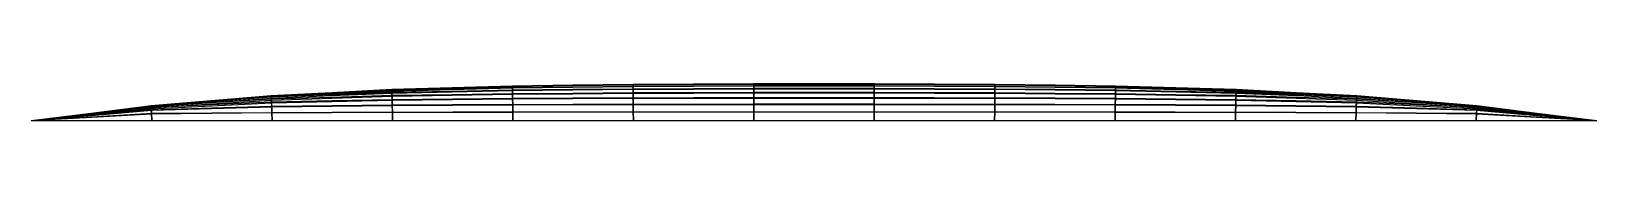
# Model space of a CAD drawing. Header units: metres. Extents: x 0 to 40, y 0 to 0.9.
import ezdxf

# ---------------------------------------------------------------- set-up
doc = ezdxf.new("R2010")
doc.units = ezdxf.units.M
doc.layers.add('Deflected structure', color=30, linetype='Continuous')
doc.layers.add('Original structure', color=3, linetype='Continuous')

msp = doc.modelspace()

# ---------------------------------------------------------------- linework, layer by layer
at = {"layer": 'Deflected structure'}
for p, q in [((7.671, 0.721, 12.494), (9.211, 0.801, 12.498)), ((9.211, 0.801, 12.498), (10.752, 0.844, 12.494)), ((9.211, 0.796, 14.065), (10.752, 0.838, 14.061)), ((9.211, 0.786, 10.931), (10.752, 0.829, 10.926)), ((9.211, 0.771, 15.632), (10.752, 0.808, 15.628)), ((9.211, 0.801, 12.498), (9.211, 0.786, 10.931)), ((9.211, 0.796, 14.065), (9.211, 0.801, 12.498)), ((10.752, 0.844, 12.494), (12.293, 0.888, 12.498)), ((10.752, 0.838, 14.061), (12.293, 0.879, 14.066)), ((10.752, 0.829, 10.926), (12.293, 0.872, 10.93)), ((10.752, 0.808, 15.628), (12.293, 0.845, 15.634)), ((10.753, 0.793, 9.359), (12.294, 0.832, 9.363)), ((12.293, 0.888, 12.498), (13.834, 0.91, 12.493)), ((12.293, 0.879, 14.066), (13.834, 0.9, 14.062)), ((12.293, 0.872, 10.93), (13.834, 0.894, 10.925)), ((12.293, 0.888, 12.498), (12.293, 0.872, 10.93)), ((12.293, 0.879, 14.066), (12.293, 0.888, 12.498)), ((12.293, 0.845, 15.634), (12.293, 0.879, 14.066)), ((12.293, 0.872, 10.93), (12.294, 0.832, 9.363)), ((12.293, 0.845, 15.634), (13.835, 0.863, 15.629)), ((12.295, 0.784, 17.201), (12.293, 0.845, 15.634)), ((12.294, 0.832, 9.363), (13.835, 0.852, 9.357)), ((12.294, 0.832, 9.363), (12.296, 0.767, 7.796)), ((13.834, 0.91, 12.493), (15.375, 0.932, 12.498)), ((13.834, 0.9, 14.062), (15.375, 0.921, 14.066)), ((13.834, 0.894, 10.925), (15.376, 0.915, 10.93)), ((13.835, 0.863, 15.629), (15.376, 0.882, 15.634)), ((13.835, 0.852, 9.357), (15.376, 0.871, 9.362)), ((13.836, 0.799, 17.196), (15.377, 0.813, 17.201)), ((15.375, 0.932, 12.498), (16.917, 0.941, 12.493)), ((15.375, 0.932, 12.498), (15.376, 0.915, 10.93)), ((15.375, 0.921, 14.066), (15.375, 0.932, 12.498)), ((15.375, 0.921, 14.066), (16.917, 0.929, 14.062)), ((15.376, 0.882, 15.634), (15.375, 0.921, 14.066)), ((15.376, 0.915, 10.93), (16.917, 0.924, 10.925)), ((15.376, 0.915, 10.93), (15.376, 0.871, 9.362)), ((15.376, 0.882, 15.634), (16.917, 0.889, 15.629)), ((15.377, 0.813, 17.201), (15.376, 0.882, 15.634)), ((15.376, 0.871, 9.362), (16.918, 0.879, 9.357)), ((15.376, 0.871, 9.362), (15.377, 0.799, 7.795)), ((15.377, 0.813, 17.201), (16.918, 0.819, 17.196)), ((15.378, 0.714, 18.767), (15.377, 0.813, 17.201)), ((15.377, 0.799, 7.795), (16.918, 0.806, 7.79)), ((16.917, 0.941, 12.493), (18.458, 0.95, 12.498)), ((16.917, 0.929, 14.062), (18.458, 0.938, 14.066)), ((16.917, 0.924, 10.925), (18.459, 0.933, 10.929)), ((16.917, 0.889, 15.629), (18.459, 0.896, 15.634)), ((16.918, 0.879, 9.357), (18.459, 0.887, 9.362)), ((16.918, 0.819, 17.196), (18.459, 0.825, 17.201)), ((16.918, 0.806, 7.79), (18.459, 0.812, 7.795)), ((18.458, 0.95, 12.498), (18.459, 0.933, 10.929)), ((18.458, 0.938, 14.066), (18.458, 0.95, 12.498)), ((18.458, 0.95, 12.498), (20, 0.95, 12.493)), ((18.459, 0.896, 15.634), (18.458, 0.938, 14.066)), ((18.458, 0.938, 14.066), (20, 0.938, 14.062)), ((18.459, 0.933, 10.929), (18.459, 0.887, 9.362)), ((18.459, 0.933, 10.929), (20, 0.933, 10.925)), ((18.459, 0.825, 17.201), (18.459, 0.896, 15.634)), ((18.459, 0.896, 15.634), (20, 0.896, 15.63)), ((18.459, 0.887, 9.362), (18.459, 0.812, 7.795)), ((18.459, 0.887, 9.362), (20, 0.887, 9.357)), ((18.459, 0.723, 18.767), (18.459, 0.825, 17.201)), ((18.459, 0.825, 17.201), (20, 0.825, 17.196)), ((18.459, 0.812, 7.795), (18.46, 0.709, 6.23)), ((18.459, 0.812, 7.795), (20, 0.812, 7.79)), ((20, 0.95, 12.493), (21.542, 0.95, 12.498)), ((20, 0.938, 14.062), (21.542, 0.938, 14.066)), ((20, 0.933, 10.925), (21.541, 0.933, 10.929)), ((20, 0.896, 15.63), (21.541, 0.896, 15.634)), ((20, 0.887, 9.357), (21.541, 0.887, 9.362)), ((20, 0.825, 17.196), (21.541, 0.825, 17.201)), ((20, 0.812, 7.79), (21.541, 0.812, 7.795)), ((21.541, 0.812, 7.795), (21.54, 0.709, 6.23)), ((21.542, 0.95, 12.498), (21.541, 0.933, 10.929)), ((21.541, 0.896, 15.634), (21.542, 0.938, 14.066)), ((21.541, 0.933, 10.929), (21.541, 0.887, 9.362)), ((21.541, 0.933, 10.929), (23.083, 0.924, 10.925)), ((21.541, 0.825, 17.201), (21.541, 0.896, 15.634)), ((21.541, 0.896, 15.634), (23.083, 0.889, 15.629)), ((21.541, 0.887, 9.362), (21.541, 0.812, 7.795)), ((21.541, 0.887, 9.362), (23.082, 0.879, 9.357)), ((21.541, 0.723, 18.767), (21.541, 0.825, 17.201)), ((21.541, 0.825, 17.201), (23.082, 0.819, 17.196)), ((21.541, 0.812, 7.795), (23.082, 0.806, 7.79)), ((21.542, 0.938, 14.066), (21.542, 0.95, 12.498)), ((21.542, 0.95, 12.498), (23.083, 0.941, 12.493)), ((21.542, 0.938, 14.066), (23.083, 0.929, 14.062)), ((23.082, 0.879, 9.357), (24.624, 0.871, 9.362)), ((23.082, 0.819, 17.196), (24.623, 0.813, 17.201)), ((23.082, 0.806, 7.79), (24.623, 0.799, 7.795)), ((23.083, 0.941, 12.493), (24.625, 0.932, 12.498)), ((23.083, 0.929, 14.062), (24.625, 0.921, 14.066)), ((23.083, 0.924, 10.925), (24.624, 0.915, 10.93)), ((23.083, 0.889, 15.629), (24.624, 0.882, 15.634)), ((24.622, 0.714, 18.767), (24.623, 0.813, 17.201)), ((24.623, 0.813, 17.201), (24.624, 0.882, 15.634)), ((24.624, 0.871, 9.362), (24.623, 0.799, 7.795)), ((24.623, 0.813, 17.201), (26.164, 0.799, 17.196)), ((24.625, 0.932, 12.498), (24.624, 0.915, 10.93)), ((24.624, 0.882, 15.634), (24.625, 0.921, 14.066)), ((24.624, 0.915, 10.93), (24.624, 0.871, 9.362)), ((24.624, 0.915, 10.93), (26.166, 0.894, 10.925)), ((24.624, 0.882, 15.634), (26.165, 0.863, 15.629)), ((24.624, 0.871, 9.362), (26.165, 0.852, 9.357)), ((24.625, 0.921, 14.066), (24.625, 0.932, 12.498)), ((24.625, 0.932, 12.498), (26.166, 0.91, 12.493)), ((24.625, 0.921, 14.066), (26.166, 0.9, 14.062)), ((26.165, 0.863, 15.629), (27.707, 0.845, 15.634)), ((26.165, 0.852, 9.357), (27.706, 0.832, 9.363)), ((26.166, 0.91, 12.493), (27.707, 0.888, 12.498)), ((26.166, 0.9, 14.062), (27.707, 0.879, 14.066)), ((26.166, 0.894, 10.925), (27.707, 0.872, 10.93)), ((27.706, 0.832, 9.363), (27.704, 0.767, 7.796)), ((27.705, 0.784, 17.201), (27.707, 0.845, 15.634)), ((27.707, 0.872, 10.93), (27.706, 0.832, 9.363)), ((27.706, 0.832, 9.363), (29.247, 0.793, 9.359)), ((27.707, 0.888, 12.498), (27.707, 0.872, 10.93)), ((27.707, 0.879, 14.066), (27.707, 0.888, 12.498)), ((27.707, 0.888, 12.498), (29.248, 0.844, 12.494)), ((27.707, 0.845, 15.634), (27.707, 0.879, 14.066)), ((27.707, 0.879, 14.066), (29.248, 0.838, 14.061)), ((27.707, 0.872, 10.93), (29.248, 0.829, 10.926)), ((27.707, 0.845, 15.634), (29.248, 0.808, 15.628)), ((29.248, 0.844, 12.494), (30.789, 0.801, 12.498)), ((29.248, 0.838, 14.061), (30.789, 0.796, 14.065)), ((29.248, 0.829, 10.926), (30.789, 0.786, 10.931)), ((29.248, 0.808, 15.628), (30.789, 0.771, 15.632)), ((30.789, 0.801, 12.498), (30.789, 0.786, 10.931)), ((30.789, 0.796, 14.065), (30.789, 0.801, 12.498)), ((30.789, 0.801, 12.498), (32.329, 0.721, 12.494)), ((3.059, 0.384, 14.062), (4.595, 0.513, 14.058)), ((3.059, 0.381, 12.497), (4.596, 0.511, 12.493)), ((3.059, 0.384, 15.626), (4.595, 0.507, 15.623)), ((3.059, 0.378, 17.191), (4.596, 0.49, 17.188)), ((3.06, 0.374, 10.933), (4.596, 0.502, 10.928)), ((3.06, 0.363, 18.755), (4.598, 0.459, 18.752)), ((3.061, 0.364, 9.369), (4.597, 0.486, 9.363)), ((3.062, 0.349, 7.805), (4.599, 0.461, 7.798)), ((3.062, 0.335, 20.32), (4.601, 0.407, 20.315)), ((3.063, 0.33, 6.241), (4.601, 0.427, 6.232)), ((4.595, 0.513, 14.058), (6.131, 0.642, 14.064)), ((4.595, 0.507, 15.623), (6.132, 0.63, 15.63)), ((4.596, 0.511, 12.493), (6.132, 0.642, 12.498)), ((4.596, 0.502, 10.928), (6.132, 0.63, 10.932)), ((4.596, 0.49, 17.188), (6.133, 0.603, 17.196)), ((4.597, 0.486, 9.363), (6.134, 0.608, 9.367)), ((4.598, 0.459, 18.752), (6.135, 0.555, 18.762)), ((4.599, 0.461, 7.798), (6.135, 0.574, 7.801)), ((4.601, 0.427, 6.232), (6.138, 0.524, 6.236)), ((4.601, 0.407, 20.315), (6.139, 0.479, 20.326)), ((4.603, 0.378, 4.666), (6.141, 0.453, 4.672)), ((6.131, 0.642, 14.064), (7.671, 0.719, 14.06)), ((6.131, 0.642, 14.064), (6.132, 0.642, 12.498)), ((6.132, 0.63, 15.63), (6.131, 0.642, 14.064)), ((6.132, 0.642, 12.498), (7.671, 0.721, 12.494)), ((6.132, 0.63, 10.932), (7.672, 0.708, 10.927)), ((6.132, 0.63, 15.63), (7.672, 0.7, 15.627)), ((6.132, 0.642, 12.498), (6.132, 0.63, 10.932)), ((6.132, 0.63, 10.932), (6.134, 0.608, 9.367)), ((6.133, 0.603, 17.196), (6.132, 0.63, 15.63)), ((6.133, 0.603, 17.196), (7.673, 0.663, 17.192)), ((6.135, 0.555, 18.762), (6.133, 0.603, 17.196)), ((6.134, 0.608, 9.367), (7.673, 0.681, 9.361)), ((6.134, 0.608, 9.367), (6.135, 0.574, 7.801)), ((6.135, 0.574, 7.801), (7.675, 0.637, 7.794)), ((6.135, 0.555, 18.762), (7.675, 0.601, 18.757)), ((6.135, 0.574, 7.801), (6.138, 0.524, 6.236)), ((6.139, 0.479, 20.326), (6.135, 0.555, 18.762)), ((6.138, 0.524, 6.236), (7.678, 0.574, 6.228)), ((6.138, 0.524, 6.236), (6.141, 0.453, 4.672)), ((6.139, 0.479, 20.326), (7.679, 0.51, 20.319)), ((6.144, 0.366, 21.889), (6.139, 0.479, 20.326)), ((6.141, 0.453, 4.672), (7.681, 0.487, 4.663)), ((6.141, 0.453, 4.672), (6.145, 0.353, 3.11)), ((7.671, 0.719, 14.06), (9.211, 0.796, 14.065)), ((7.672, 0.708, 10.927), (9.211, 0.786, 10.931)), ((7.672, 0.7, 15.627), (9.211, 0.771, 15.632)), ((7.673, 0.681, 9.361), (9.213, 0.754, 9.364)), ((7.673, 0.663, 17.192), (9.213, 0.723, 17.199)), ((7.675, 0.637, 7.794), (9.215, 0.7, 7.798)), ((7.675, 0.601, 18.757), (9.215, 0.648, 18.765)), ((7.678, 0.574, 6.228), (9.217, 0.624, 6.233)), ((7.679, 0.51, 20.319), (9.219, 0.541, 20.329)), ((7.681, 0.487, 4.663), (9.22, 0.521, 4.67)), ((9.211, 0.771, 15.632), (9.211, 0.796, 14.065)), ((9.211, 0.786, 10.931), (9.213, 0.754, 9.364)), ((9.213, 0.723, 17.199), (9.211, 0.771, 15.632)), ((9.213, 0.754, 9.364), (10.753, 0.793, 9.359)), ((9.213, 0.754, 9.364), (9.215, 0.7, 7.798)), ((9.213, 0.723, 17.199), (10.754, 0.753, 17.195)), ((9.215, 0.648, 18.765), (9.213, 0.723, 17.199)), ((9.215, 0.7, 7.798), (10.755, 0.734, 7.792)), ((9.215, 0.7, 7.798), (9.217, 0.624, 6.233)), ((9.215, 0.648, 18.765), (10.756, 0.67, 18.759)), ((9.219, 0.541, 20.329), (9.215, 0.648, 18.765)), ((9.217, 0.624, 6.233), (10.758, 0.649, 6.226)), ((9.217, 0.624, 6.233), (9.22, 0.521, 4.67)), ((9.219, 0.541, 20.329), (10.759, 0.556, 20.321)), ((9.223, 0.399, 21.89), (9.219, 0.541, 20.329)), ((9.22, 0.521, 4.67), (10.76, 0.538, 4.661)), ((9.22, 0.521, 4.67), (9.224, 0.387, 3.109)), ((9.223, 0.399, 21.89), (10.763, 0.407, 21.877)), ((10.754, 0.753, 17.195), (12.295, 0.784, 17.201)), ((10.755, 0.734, 7.792), (12.296, 0.767, 7.796)), ((10.756, 0.67, 18.759), (12.297, 0.693, 18.766)), ((10.758, 0.649, 6.226), (12.298, 0.675, 6.231)), ((10.759, 0.556, 20.321), (12.299, 0.57, 20.33)), ((10.76, 0.538, 4.661), (12.3, 0.554, 4.669)), ((10.763, 0.407, 21.877), (12.302, 0.414, 21.89)), ((10.763, 0.395, 3.097), (12.303, 0.404, 3.108)), ((12.295, 0.784, 17.201), (13.836, 0.799, 17.196)), ((12.297, 0.693, 18.766), (12.295, 0.784, 17.201)), ((12.296, 0.767, 7.796), (13.837, 0.783, 7.79)), ((12.296, 0.767, 7.796), (12.298, 0.675, 6.231)), ((12.297, 0.693, 18.766), (13.837, 0.704, 18.76)), ((12.299, 0.57, 20.33), (12.297, 0.693, 18.766)), ((12.298, 0.675, 6.231), (13.838, 0.687, 6.225)), ((12.298, 0.675, 6.231), (12.3, 0.554, 4.669)), ((12.299, 0.57, 20.33), (13.839, 0.577, 20.322)), ((12.302, 0.414, 21.89), (12.299, 0.57, 20.33)), ((12.3, 0.554, 4.669), (13.84, 0.562, 4.66)), ((12.3, 0.554, 4.669), (12.303, 0.404, 3.108)), ((12.302, 0.414, 21.89), (13.842, 0.418, 21.877)), ((12.306, 0.224, 23.447), (12.302, 0.414, 21.89)), ((12.303, 0.404, 3.108), (13.842, 0.408, 3.096)), ((12.303, 0.404, 3.108), (12.305, 0.22, 1.552)), ((13.837, 0.783, 7.79), (15.377, 0.799, 7.795)), ((13.837, 0.704, 18.76), (15.378, 0.714, 18.767)), ((13.838, 0.687, 6.225), (15.379, 0.699, 6.231)), ((13.839, 0.577, 20.322), (15.379, 0.584, 20.33)), ((13.84, 0.562, 4.66), (15.38, 0.57, 4.668)), ((13.842, 0.418, 21.877), (15.381, 0.421, 21.891)), ((13.842, 0.408, 3.096), (15.382, 0.412, 3.108)), ((15.377, 0.799, 7.795), (15.379, 0.699, 6.231)), ((15.378, 0.714, 18.767), (16.919, 0.718, 18.761)), ((15.379, 0.584, 20.33), (15.378, 0.714, 18.767)), ((15.379, 0.699, 6.231), (16.919, 0.704, 6.224)), ((15.379, 0.699, 6.231), (15.38, 0.57, 4.668)), ((15.379, 0.584, 20.33), (16.92, 0.586, 20.322)), ((15.381, 0.421, 21.891), (15.379, 0.584, 20.33)), ((15.38, 0.57, 4.668), (16.92, 0.573, 4.659)), ((15.38, 0.57, 4.668), (15.382, 0.412, 3.108)), ((15.381, 0.421, 21.891), (16.921, 0.423, 21.877)), ((15.383, 0.227, 23.447), (15.381, 0.421, 21.891)), ((15.382, 0.412, 3.108), (16.921, 0.414, 3.096)), ((15.382, 0.412, 3.108), (15.383, 0.223, 1.552)), ((16.919, 0.718, 18.761), (18.459, 0.723, 18.767)), ((16.919, 0.704, 6.224), (18.46, 0.709, 6.23)), ((16.92, 0.586, 20.322), (18.46, 0.589, 20.33)), ((16.92, 0.573, 4.659), (18.46, 0.576, 4.668)), ((16.921, 0.423, 21.877), (18.46, 0.424, 21.891)), ((16.921, 0.414, 3.096), (18.461, 0.415, 3.108)), ((18.46, 0.589, 20.33), (18.459, 0.723, 18.767)), ((18.459, 0.723, 18.767), (20, 0.723, 18.761)), ((18.46, 0.709, 6.23), (18.46, 0.576, 4.668)), ((18.46, 0.709, 6.23), (20, 0.709, 6.224)), ((18.46, 0.424, 21.891), (18.46, 0.589, 20.33)), ((18.46, 0.589, 20.33), (20, 0.589, 20.322)), ((18.46, 0.576, 4.668), (18.461, 0.415, 3.108)), ((18.46, 0.576, 4.668), (20, 0.576, 4.659)), ((18.461, 0.228, 23.447), (18.46, 0.424, 21.891)), ((18.46, 0.424, 21.891), (20, 0.424, 21.877)), ((18.461, 0.415, 3.108), (18.461, 0.224, 1.552)), ((18.461, 0.415, 3.108), (20, 0.415, 3.096)), ((20, 0.723, 18.761), (21.541, 0.723, 18.767)), ((20, 0.709, 6.224), (21.54, 0.709, 6.23)), ((20, 0.589, 20.322), (21.54, 0.589, 20.33)), ((20, 0.576, 4.659), (21.54, 0.576, 4.668)), ((20, 0.424, 21.877), (21.54, 0.424, 21.891)), ((20, 0.415, 3.096), (21.539, 0.415, 3.108)), ((21.54, 0.576, 4.668), (21.539, 0.415, 3.108)), ((21.539, 0.228, 23.447), (21.54, 0.424, 21.891)), ((21.539, 0.415, 3.108), (21.539, 0.224, 1.552)), ((21.539, 0.415, 3.108), (23.079, 0.414, 3.096)), ((21.54, 0.589, 20.33), (21.541, 0.723, 18.767)), ((21.54, 0.709, 6.23), (21.54, 0.576, 4.668)), ((21.54, 0.709, 6.23), (23.081, 0.704, 6.224)), ((21.54, 0.424, 21.891), (21.54, 0.589, 20.33)), ((21.54, 0.589, 20.33), (23.08, 0.586, 20.322)), ((21.54, 0.576, 4.668), (23.08, 0.573, 4.659)), ((21.54, 0.424, 21.891), (23.079, 0.423, 21.877)), ((21.541, 0.723, 18.767), (23.081, 0.718, 18.761)), ((23.079, 0.423, 21.877), (24.619, 0.421, 21.891)), ((23.079, 0.414, 3.096), (24.618, 0.412, 3.108)), ((23.08, 0.586, 20.322), (24.621, 0.584, 20.33)), ((23.08, 0.573, 4.659), (24.62, 0.57, 4.668)), ((23.081, 0.718, 18.761), (24.622, 0.714, 18.767)), ((23.081, 0.704, 6.224), (24.621, 0.699, 6.231)), ((24.617, 0.227, 23.447), (24.619, 0.421, 21.891)), ((24.618, 0.412, 3.108), (24.617, 0.223, 1.552)), ((24.62, 0.57, 4.668), (24.618, 0.412, 3.108)), ((24.618, 0.412, 3.108), (26.158, 0.408, 3.096)), ((24.619, 0.421, 21.891), (24.621, 0.584, 20.33)), ((24.619, 0.421, 21.891), (26.158, 0.418, 21.877)), ((24.621, 0.699, 6.231), (24.62, 0.57, 4.668)), ((24.62, 0.57, 4.668), (26.16, 0.562, 4.66)), ((24.623, 0.799, 7.795), (24.621, 0.699, 6.231)), ((24.621, 0.584, 20.33), (24.622, 0.714, 18.767)), ((24.621, 0.699, 6.231), (26.162, 0.687, 6.225)), ((24.621, 0.584, 20.33), (26.161, 0.577, 20.322)), ((24.622, 0.714, 18.767), (26.163, 0.704, 18.76)), ((24.623, 0.799, 7.795), (26.163, 0.783, 7.79)), ((26.158, 0.418, 21.877), (27.698, 0.414, 21.89)), ((26.158, 0.408, 3.096), (27.697, 0.404, 3.108)), ((26.16, 0.562, 4.66), (27.7, 0.554, 4.669)), ((26.161, 0.577, 20.322), (27.701, 0.57, 20.33)), ((26.162, 0.687, 6.225), (27.702, 0.675, 6.231)), ((26.163, 0.783, 7.79), (27.704, 0.767, 7.796)), ((26.163, 0.704, 18.76), (27.703, 0.693, 18.766)), ((26.164, 0.799, 17.196), (27.705, 0.784, 17.201)), ((27.694, 0.224, 23.447), (27.698, 0.414, 21.89)), ((27.697, 0.404, 3.108), (27.695, 0.22, 1.552)), ((27.7, 0.554, 4.669), (27.697, 0.404, 3.108)), ((27.697, 0.404, 3.108), (29.237, 0.395, 3.097)), ((27.698, 0.414, 21.89), (27.701, 0.57, 20.33)), ((27.698, 0.414, 21.89), (29.237, 0.407, 21.877)), ((27.702, 0.675, 6.231), (27.7, 0.554, 4.669)), ((27.7, 0.554, 4.669), (29.24, 0.538, 4.661)), ((27.701, 0.57, 20.33), (27.703, 0.693, 18.766)), ((27.701, 0.57, 20.33), (29.241, 0.556, 20.321)), ((27.704, 0.767, 7.796), (27.702, 0.675, 6.231)), ((27.702, 0.675, 6.231), (29.242, 0.649, 6.226)), ((27.703, 0.693, 18.766), (27.705, 0.784, 17.201)), ((27.703, 0.693, 18.766), (29.244, 0.67, 18.759)), ((27.704, 0.767, 7.796), (29.245, 0.734, 7.792)), ((27.705, 0.784, 17.201), (29.246, 0.753, 17.195)), ((29.237, 0.407, 21.877), (30.777, 0.399, 21.89)), ((29.24, 0.538, 4.661), (30.78, 0.521, 4.67)), ((29.241, 0.556, 20.321), (30.781, 0.541, 20.329)), ((29.242, 0.649, 6.226), (30.783, 0.624, 6.233)), ((29.244, 0.67, 18.759), (30.785, 0.648, 18.765)), ((29.245, 0.734, 7.792), (30.785, 0.7, 7.798)), ((29.246, 0.753, 17.195), (30.787, 0.723, 17.199)), ((29.247, 0.793, 9.359), (30.787, 0.754, 9.364)), ((30.78, 0.521, 4.67), (30.776, 0.387, 3.109)), ((30.777, 0.399, 21.89), (30.781, 0.541, 20.329)), ((30.783, 0.624, 6.233), (30.78, 0.521, 4.67)), ((30.78, 0.521, 4.67), (32.319, 0.487, 4.663)), ((30.781, 0.541, 20.329), (30.785, 0.648, 18.765)), ((30.781, 0.541, 20.329), (32.321, 0.51, 20.319)), ((30.785, 0.7, 7.798), (30.783, 0.624, 6.233)), ((30.783, 0.624, 6.233), (32.322, 0.574, 6.228)), ((30.787, 0.754, 9.364), (30.785, 0.7, 7.798)), ((30.785, 0.648, 18.765), (30.787, 0.723, 17.199)), ((30.785, 0.7, 7.798), (32.325, 0.637, 7.794)), ((30.785, 0.648, 18.765), (32.325, 0.601, 18.757)), ((30.789, 0.786, 10.931), (30.787, 0.754, 9.364)), ((30.787, 0.723, 17.199), (30.789, 0.771, 15.632)), ((30.787, 0.754, 9.364), (32.327, 0.681, 9.361)), ((30.787, 0.723, 17.199), (32.327, 0.663, 17.192)), ((30.789, 0.771, 15.632), (30.789, 0.796, 14.065)), ((30.789, 0.796, 14.065), (32.329, 0.719, 14.06)), ((30.789, 0.786, 10.931), (32.328, 0.708, 10.927)), ((30.789, 0.771, 15.632), (32.328, 0.7, 15.627)), ((32.319, 0.487, 4.663), (33.859, 0.453, 4.672)), ((32.321, 0.51, 20.319), (33.861, 0.479, 20.326)), ((32.322, 0.574, 6.228), (33.862, 0.524, 6.236)), ((32.325, 0.637, 7.794), (33.865, 0.574, 7.801)), ((32.325, 0.601, 18.757), (33.865, 0.555, 18.762)), ((32.327, 0.681, 9.361), (33.866, 0.608, 9.367)), ((32.327, 0.663, 17.192), (33.867, 0.603, 17.196)), ((32.328, 0.708, 10.927), (33.868, 0.63, 10.932)), ((32.328, 0.7, 15.627), (33.868, 0.63, 15.63)), ((32.329, 0.721, 12.494), (33.868, 0.642, 12.498)), ((32.329, 0.719, 14.06), (33.869, 0.642, 14.064)), ((33.859, 0.453, 4.672), (33.855, 0.353, 3.11)), ((33.856, 0.366, 21.889), (33.861, 0.479, 20.326)), ((33.862, 0.524, 6.236), (33.859, 0.453, 4.672)), ((33.859, 0.453, 4.672), (35.397, 0.378, 4.666)), ((33.861, 0.479, 20.326), (33.865, 0.555, 18.762)), ((33.861, 0.479, 20.326), (35.399, 0.407, 20.315)), ((33.865, 0.574, 7.801), (33.862, 0.524, 6.236)), ((33.862, 0.524, 6.236), (35.399, 0.427, 6.232)), ((33.866, 0.608, 9.367), (33.865, 0.574, 7.801)), ((33.865, 0.555, 18.762), (33.867, 0.603, 17.196)), ((33.865, 0.574, 7.801), (35.401, 0.461, 7.798)), ((33.865, 0.555, 18.762), (35.402, 0.459, 18.752)), ((33.868, 0.63, 10.932), (33.866, 0.608, 9.367)), ((33.866, 0.608, 9.367), (35.403, 0.486, 9.363)), ((33.867, 0.603, 17.196), (33.868, 0.63, 15.63)), ((33.867, 0.603, 17.196), (35.404, 0.49, 17.188)), ((33.868, 0.642, 12.498), (33.868, 0.63, 10.932)), ((33.869, 0.642, 14.064), (33.868, 0.642, 12.498)), ((33.868, 0.63, 15.63), (33.869, 0.642, 14.064)), ((33.868, 0.642, 12.498), (35.404, 0.511, 12.493)), ((33.868, 0.63, 10.932), (35.404, 0.502, 10.928)), ((33.868, 0.63, 15.63), (35.405, 0.507, 15.623)), ((33.869, 0.642, 14.064), (35.405, 0.513, 14.058)), ((35.399, 0.427, 6.232), (36.937, 0.33, 6.241)), ((35.399, 0.407, 20.315), (36.938, 0.335, 20.32)), ((35.401, 0.461, 7.798), (36.938, 0.349, 7.805)), ((35.402, 0.459, 18.752), (36.94, 0.363, 18.755)), ((35.403, 0.486, 9.363), (36.939, 0.364, 9.369)), ((35.404, 0.511, 12.493), (36.941, 0.381, 12.497)), ((35.404, 0.502, 10.928), (36.94, 0.374, 10.933)), ((35.404, 0.49, 17.188), (36.941, 0.378, 17.191)), ((35.405, 0.513, 14.058), (36.941, 0.384, 14.062)), ((35.405, 0.507, 15.623), (36.941, 0.384, 15.626)), ((0, 0, 14.062), (1.53, 0.192, 14.058)), ((0, 0, 15.625), (1.529, 0.192, 15.621)), ((0, 0, 12.5), (1.53, 0.191, 12.494)), ((0, 0, 17.188), (1.53, 0.189, 17.184)), ((0, 0, 10.938), (1.53, 0.187, 10.931)), ((0, 0, 9.375), (1.53, 0.182, 9.367)), ((0, 0, 18.75), (1.53, 0.182, 18.746)), ((0, 0, 7.812), (1.531, 0.175, 7.803)), ((0, 0, 20.312), (1.531, 0.167, 20.308)), ((0, 0, 6.25), (1.532, 0.165, 6.239)), ((0, 0, 4.688), (1.532, 0.152, 4.674)), ((0, 0, 21.875), (1.533, 0.139, 21.866)), ((0, 0, 3.125), (1.534, 0.133, 3.108)), ((0, 0, 1.562), (1.536, 0.094, 1.536)), ((0, 0, 23.438), (1.536, 0.087, 23.416)), ((1.529, 0.192, 15.621), (3.059, 0.384, 15.626)), ((1.53, 0.192, 14.058), (3.059, 0.384, 14.062)), ((1.53, 0.191, 12.494), (3.059, 0.381, 12.497)), ((1.53, 0.189, 17.184), (3.059, 0.378, 17.191)), ((1.53, 0.187, 10.931), (3.06, 0.374, 10.933)), ((1.53, 0.182, 9.367), (3.061, 0.364, 9.369)), ((1.53, 0.182, 18.746), (3.06, 0.363, 18.755)), ((1.531, 0.175, 7.803), (3.062, 0.349, 7.805)), ((1.531, 0.167, 20.308), (3.062, 0.335, 20.32)), ((1.532, 0.165, 6.239), (3.063, 0.33, 6.241)), ((1.532, 0.152, 4.674), (3.065, 0.303, 4.677)), ((1.533, 0.139, 21.866), (3.066, 0.278, 21.883)), ((1.534, 0.133, 3.108), (3.067, 0.265, 3.114)), ((1.536, 0.094, 1.536), (3.072, 0.188, 1.552)), ((1.536, 0.087, 23.416), (3.073, 0.173, 23.445)), ((3.059, 0.384, 14.062), (3.059, 0.381, 12.497)), ((3.059, 0.384, 15.626), (3.059, 0.384, 14.062)), ((3.059, 0.378, 17.191), (3.059, 0.384, 15.626)), ((3.059, 0.381, 12.497), (3.06, 0.374, 10.933)), ((3.06, 0.363, 18.755), (3.059, 0.378, 17.191)), ((3.06, 0.374, 10.933), (3.061, 0.364, 9.369)), ((3.062, 0.335, 20.32), (3.06, 0.363, 18.755)), ((3.061, 0.364, 9.369), (3.062, 0.349, 7.805)), ((3.062, 0.349, 7.805), (3.063, 0.33, 6.241)), ((3.066, 0.278, 21.883), (3.062, 0.335, 20.32)), ((3.063, 0.33, 6.241), (3.065, 0.303, 4.677)), ((3.065, 0.303, 4.677), (4.603, 0.378, 4.666)), ((3.065, 0.303, 4.677), (3.067, 0.265, 3.114)), ((3.066, 0.278, 21.883), (4.605, 0.322, 21.873)), ((3.073, 0.173, 23.445), (3.066, 0.278, 21.883)), ((3.067, 0.265, 3.114), (4.606, 0.309, 3.1)), ((3.067, 0.265, 3.114), (3.072, 0.188, 1.552)), ((3.072, 0.188, 1.552), (4.611, 0.198, 1.531)), ((3.072, 0.188, 1.552), (3.077, 0)), ((3.073, 0.173, 23.445), (4.612, 0.19, 23.421)), ((3.077, 0, 25), (3.073, 0.173, 23.445)), ((4.605, 0.322, 21.873), (6.144, 0.366, 21.889)), ((4.606, 0.309, 3.1), (6.145, 0.353, 3.11)), ((4.611, 0.198, 1.531), (6.15, 0.208, 1.551)), ((4.612, 0.19, 23.421), (6.15, 0.207, 23.447)), ((6.144, 0.366, 21.889), (7.684, 0.382, 21.876)), ((6.15, 0.207, 23.447), (6.144, 0.366, 21.889)), ((6.145, 0.353, 3.11), (7.684, 0.37, 3.097)), ((6.145, 0.353, 3.11), (6.15, 0.208, 1.551)), ((6.15, 0.207, 23.447), (7.689, 0.213, 23.422)), ((6.15, 0.208, 1.551), (7.689, 0.211, 1.53)), ((6.15, 0.208, 1.551), (6.154, 0)), ((6.154, 0, 25), (6.15, 0.207, 23.447)), ((7.684, 0.382, 21.876), (9.223, 0.399, 21.89)), ((7.684, 0.37, 3.097), (9.224, 0.387, 3.109)), ((7.689, 0.213, 23.422), (9.228, 0.219, 23.447)), ((7.689, 0.211, 1.53), (9.228, 0.215, 1.552)), ((9.228, 0.219, 23.447), (9.223, 0.399, 21.89)), ((9.224, 0.387, 3.109), (10.763, 0.395, 3.097)), ((9.224, 0.387, 3.109), (9.228, 0.215, 1.552)), ((9.228, 0.219, 23.447), (10.767, 0.221, 23.423)), ((9.231, 0, 25), (9.228, 0.219, 23.447)), ((9.228, 0.215, 1.552), (10.767, 0.217, 1.531)), ((9.228, 0.215, 1.552), (9.231, 0)), ((10.767, 0.221, 23.423), (12.306, 0.224, 23.447)), ((10.767, 0.217, 1.531), (12.305, 0.22, 1.552)), ((12.305, 0.22, 1.552), (13.844, 0.221, 1.531)), ((12.305, 0.22, 1.552), (12.308, 0)), ((12.306, 0.224, 23.447), (13.845, 0.225, 23.423)), ((12.308, 0, 25), (12.306, 0.224, 23.447)), ((13.844, 0.221, 1.531), (15.383, 0.223, 1.552)), ((13.845, 0.225, 23.423), (15.383, 0.227, 23.447)), ((15.385, 0, 25), (15.383, 0.227, 23.447)), ((15.383, 0.227, 23.447), (16.922, 0.227, 23.423)), ((15.383, 0.223, 1.552), (15.385, 0)), ((15.383, 0.223, 1.552), (16.922, 0.223, 1.531)), ((16.922, 0.227, 23.423), (18.461, 0.228, 23.447)), ((16.922, 0.223, 1.531), (18.461, 0.224, 1.552)), ((18.462, 0, 25), (18.461, 0.228, 23.447)), ((18.461, 0.228, 23.447), (20, 0.228, 23.423)), ((18.461, 0.224, 1.552), (18.462, 0)), ((18.461, 0.224, 1.552), (20, 0.224, 1.531)), ((20, 0.228, 23.423), (21.539, 0.228, 23.447)), ((20, 0.224, 1.531), (21.539, 0.224, 1.552)), ((21.538, 0, 25), (21.539, 0.228, 23.447)), ((21.539, 0.224, 1.552), (21.538, 0)), ((21.539, 0.228, 23.447), (23.078, 0.227, 23.423)), ((21.539, 0.224, 1.552), (23.078, 0.223, 1.531)), ((23.078, 0.227, 23.423), (24.617, 0.227, 23.447)), ((23.078, 0.223, 1.531), (24.617, 0.223, 1.552)), ((24.615, 0, 25), (24.617, 0.227, 23.447)), ((24.617, 0.223, 1.552), (24.615, 0)), ((24.617, 0.227, 23.447), (26.155, 0.225, 23.423)), ((24.617, 0.223, 1.552), (26.156, 0.221, 1.531)), ((26.155, 0.225, 23.423), (27.694, 0.224, 23.447)), ((26.156, 0.221, 1.531), (27.695, 0.22, 1.552)), ((27.692, 0, 25), (27.694, 0.224, 23.447)), ((27.695, 0.22, 1.552), (27.692, 0)), ((27.694, 0.224, 23.447), (29.233, 0.221, 23.423)), ((27.695, 0.22, 1.552), (29.233, 0.217, 1.531)), ((29.233, 0.221, 23.423), (30.772, 0.219, 23.447)), ((29.233, 0.217, 1.531), (30.772, 0.215, 1.552)), ((29.237, 0.395, 3.097), (30.776, 0.387, 3.109)), ((30.769, 0, 25), (30.772, 0.219, 23.447)), ((30.772, 0.215, 1.552), (30.769, 0)), ((30.772, 0.219, 23.447), (30.777, 0.399, 21.89)), ((30.776, 0.387, 3.109), (30.772, 0.215, 1.552)), ((30.772, 0.219, 23.447), (32.311, 0.213, 23.422)), ((30.772, 0.215, 1.552), (32.311, 0.211, 1.53)), ((30.776, 0.387, 3.109), (32.316, 0.37, 3.097)), ((30.777, 0.399, 21.89), (32.316, 0.382, 21.876)), ((32.311, 0.213, 23.422), (33.85, 0.207, 23.447)), ((32.311, 0.211, 1.53), (33.85, 0.208, 1.551)), ((32.316, 0.382, 21.876), (33.856, 0.366, 21.889)), ((32.316, 0.37, 3.097), (33.855, 0.353, 3.11)), ((33.85, 0.208, 1.551), (33.846, 0)), ((33.846, 0, 25), (33.85, 0.207, 23.447)), ((33.85, 0.207, 23.447), (33.856, 0.366, 21.889)), ((33.855, 0.353, 3.11), (33.85, 0.208, 1.551)), ((33.85, 0.208, 1.551), (35.389, 0.198, 1.531)), ((33.85, 0.207, 23.447), (35.388, 0.19, 23.421)), ((33.855, 0.353, 3.11), (35.394, 0.309, 3.1)), ((33.856, 0.366, 21.889), (35.395, 0.322, 21.873)), ((35.388, 0.19, 23.421), (36.927, 0.173, 23.445)), ((35.389, 0.198, 1.531), (36.928, 0.188, 1.552)), ((35.394, 0.309, 3.1), (36.933, 0.265, 3.114)), ((35.395, 0.322, 21.873), (36.934, 0.278, 21.883)), ((35.397, 0.378, 4.666), (36.935, 0.303, 4.677)), ((36.928, 0.188, 1.552), (36.923, 0)), ((36.923, 0, 25), (36.927, 0.173, 23.445)), ((36.927, 0.173, 23.445), (36.934, 0.278, 21.883)), ((36.927, 0.173, 23.445), (38.464, 0.087, 23.416)), ((36.933, 0.265, 3.114), (36.928, 0.188, 1.552)), ((36.928, 0.188, 1.552), (38.464, 0.094, 1.536)), ((36.935, 0.303, 4.677), (36.933, 0.265, 3.114)), ((36.933, 0.265, 3.114), (38.466, 0.133, 3.108)), ((36.934, 0.278, 21.883), (36.938, 0.335, 20.32)), ((36.934, 0.278, 21.883), (38.467, 0.139, 21.866)), ((36.937, 0.33, 6.241), (36.935, 0.303, 4.677)), ((36.935, 0.303, 4.677), (38.468, 0.152, 4.674)), ((36.938, 0.349, 7.805), (36.937, 0.33, 6.241)), ((36.937, 0.33, 6.241), (38.468, 0.165, 6.239)), ((36.939, 0.364, 9.369), (36.938, 0.349, 7.805)), ((36.938, 0.335, 20.32), (36.94, 0.363, 18.755)), ((36.938, 0.349, 7.805), (38.469, 0.175, 7.803)), ((36.938, 0.335, 20.32), (38.469, 0.167, 20.308)), ((36.94, 0.374, 10.933), (36.939, 0.364, 9.369)), ((36.939, 0.364, 9.369), (38.47, 0.182, 9.367)), ((36.941, 0.381, 12.497), (36.94, 0.374, 10.933)), ((36.94, 0.363, 18.755), (36.941, 0.378, 17.191)), ((36.94, 0.374, 10.933), (38.47, 0.187, 10.931)), ((36.94, 0.363, 18.755), (38.47, 0.182, 18.746)), ((36.941, 0.384, 14.062), (36.941, 0.381, 12.497)), ((36.941, 0.384, 15.626), (36.941, 0.384, 14.062)), ((36.941, 0.378, 17.191), (36.941, 0.384, 15.626)), ((36.941, 0.384, 14.062), (38.47, 0.192, 14.058)), ((36.941, 0.384, 15.626), (38.471, 0.192, 15.621)), ((36.941, 0.381, 12.497), (38.47, 0.191, 12.494)), ((36.941, 0.378, 17.191), (38.47, 0.189, 17.184)), ((38.464, 0.094, 1.536), (40, 0, 1.562)), ((38.464, 0.087, 23.416), (40, 0, 23.438)), ((38.466, 0.133, 3.108), (40, 0, 3.125)), ((38.467, 0.139, 21.866), (40, 0, 21.875)), ((38.468, 0.165, 6.239), (40, 0, 6.25)), ((38.468, 0.152, 4.674), (40, 0, 4.688)), ((38.469, 0.175, 7.803), (40, 0, 7.812)), ((38.469, 0.167, 20.308), (40, 0, 20.312)), ((38.47, 0.192, 14.058), (40, 0, 14.062)), ((38.47, 0.191, 12.494), (40, 0, 12.5)), ((38.47, 0.189, 17.184), (40, 0, 17.188)), ((38.47, 0.187, 10.931), (40, 0, 10.938)), ((38.47, 0.182, 9.367), (40, 0, 9.375)), ((38.47, 0.182, 18.746), (40, 0, 18.75)), ((38.471, 0.192, 15.621), (40, 0, 15.625))]:
    msp.add_line(p, q, dxfattribs=at)
at = {"layer": 'Original structure'}
for p, q in [((0, 0, 1.562), (1.538, 0, 1.562)), ((0, 0, 3.125), (1.538, 0, 3.125)), ((0, 0, 4.688), (1.538, 0, 4.688)), ((0, 0, 6.25), (1.538, 0, 6.25)), ((0, 0, 7.812), (1.538, 0, 7.812)), ((0, 0, 9.375), (1.538, 0, 9.375)), ((0, 0, 10.938), (1.538, 0, 10.938)), ((0, 0, 12.5), (1.538, 0, 12.5)), ((0, 0, 14.062), (1.538, 0, 14.062)), ((0, 0, 15.625), (1.538, 0, 15.625)), ((0, 0, 17.188), (1.538, 0, 17.188)), ((0, 0, 18.75), (1.538, 0, 18.75)), ((0, 0, 20.312), (1.538, 0, 20.312)), ((0, 0, 21.875), (1.538, 0, 21.875)), ((0, 0, 23.438), (1.538, 0, 23.438)), ((1.538, 0, 1.562), (3.077, 0, 1.562)), ((1.538, 0, 3.125), (3.077, 0, 3.125)), ((1.538, 0, 4.688), (3.077, 0, 4.688)), ((1.538, 0, 6.25), (3.077, 0, 6.25)), ((1.538, 0, 7.812), (3.077, 0, 7.812)), ((1.538, 0, 9.375), (3.077, 0, 9.375)), ((1.538, 0, 10.938), (3.077, 0, 10.938)), ((1.538, 0, 12.5), (3.077, 0, 12.5)), ((1.538, 0, 14.062), (3.077, 0, 14.062)), ((1.538, 0, 15.625), (3.077, 0, 15.625)), ((1.538, 0, 17.188), (3.077, 0, 17.188)), ((1.538, 0, 18.75), (3.077, 0, 18.75)), ((1.538, 0, 20.312), (3.077, 0, 20.312)), ((1.538, 0, 21.875), (3.077, 0, 21.875)), ((1.538, 0, 23.438), (3.077, 0, 23.438)), ((3.077, 0, 1.562), (3.077, 0)), ((3.077, 0, 3.125), (3.077, 0, 1.562)), ((3.077, 0, 4.688), (3.077, 0, 3.125)), ((3.077, 0, 6.25), (3.077, 0, 4.688)), ((3.077, 0, 7.812), (3.077, 0, 6.25)), ((3.077, 0, 9.375), (3.077, 0, 7.812)), ((3.077, 0, 10.938), (3.077, 0, 9.375)), ((3.077, 0, 12.5), (3.077, 0, 10.938)), ((3.077, 0, 14.062), (3.077, 0, 12.5)), ((3.077, 0, 15.625), (3.077, 0, 14.062)), ((3.077, 0, 17.188), (3.077, 0, 15.625)), ((3.077, 0, 18.75), (3.077, 0, 17.188)), ((3.077, 0, 20.312), (3.077, 0, 18.75)), ((3.077, 0, 21.875), (3.077, 0, 20.312)), ((3.077, 0, 23.438), (3.077, 0, 21.875)), ((3.077, 0, 25), (3.077, 0, 23.438)), ((3.077, 0, 1.562), (4.615, 0, 1.562)), ((3.077, 0, 3.125), (4.615, 0, 3.125)), ((3.077, 0, 4.688), (4.615, 0, 4.688)), ((3.077, 0, 6.25), (4.615, 0, 6.25)), ((3.077, 0, 7.812), (4.615, 0, 7.812)), ((3.077, 0, 9.375), (4.615, 0, 9.375)), ((3.077, 0, 10.938), (4.615, 0, 10.938)), ((3.077, 0, 12.5), (4.615, 0, 12.5)), ((3.077, 0, 14.062), (4.615, 0, 14.062)), ((3.077, 0, 15.625), (4.615, 0, 15.625)), ((3.077, 0, 17.188), (4.615, 0, 17.188)), ((3.077, 0, 18.75), (4.615, 0, 18.75)), ((3.077, 0, 20.312), (4.615, 0, 20.312)), ((3.077, 0, 21.875), (4.615, 0, 21.875)), ((3.077, 0, 23.438), (4.615, 0, 23.438)), ((4.615, 0, 1.562), (6.154, 0, 1.562)), ((4.615, 0, 3.125), (6.154, 0, 3.125)), ((4.615, 0, 4.688), (6.154, 0, 4.688)), ((4.615, 0, 6.25), (6.154, 0, 6.25)), ((4.615, 0, 7.812), (6.154, 0, 7.812)), ((4.615, 0, 9.375), (6.154, 0, 9.375)), ((4.615, 0, 10.938), (6.154, 0, 10.938)), ((4.615, 0, 12.5), (6.154, 0, 12.5)), ((4.615, 0, 14.062), (6.154, 0, 14.062)), ((4.615, 0, 15.625), (6.154, 0, 15.625)), ((4.615, 0, 17.188), (6.154, 0, 17.188)), ((4.615, 0, 18.75), (6.154, 0, 18.75)), ((4.615, 0, 20.312), (6.154, 0, 20.312)), ((4.615, 0, 21.875), (6.154, 0, 21.875)), ((4.615, 0, 23.438), (6.154, 0, 23.438)), ((6.154, 0, 1.562), (6.154, 0)), ((6.154, 0, 3.125), (6.154, 0, 1.562)), ((6.154, 0, 4.688), (6.154, 0, 3.125)), ((6.154, 0, 6.25), (6.154, 0, 4.688)), ((6.154, 0, 7.812), (6.154, 0, 6.25)), ((6.154, 0, 9.375), (6.154, 0, 7.812)), ((6.154, 0, 10.938), (6.154, 0, 9.375)), ((6.154, 0, 12.5), (6.154, 0, 10.938)), ((6.154, 0, 14.062), (6.154, 0, 12.5)), ((6.154, 0, 15.625), (6.154, 0, 14.062)), ((6.154, 0, 17.188), (6.154, 0, 15.625)), ((6.154, 0, 18.75), (6.154, 0, 17.188)), ((6.154, 0, 20.312), (6.154, 0, 18.75)), ((6.154, 0, 21.875), (6.154, 0, 20.312)), ((6.154, 0, 23.438), (6.154, 0, 21.875)), ((6.154, 0, 25), (6.154, 0, 23.438)), ((6.154, 0, 1.562), (7.692, 0, 1.562)), ((6.154, 0, 3.125), (7.692, 0, 3.125)), ((6.154, 0, 4.688), (7.692, 0, 4.688)), ((6.154, 0, 6.25), (7.692, 0, 6.25)), ((6.154, 0, 7.812), (7.692, 0, 7.812)), ((6.154, 0, 9.375), (7.692, 0, 9.375)), ((6.154, 0, 10.938), (7.692, 0, 10.938)), ((6.154, 0, 12.5), (7.692, 0, 12.5)), ((6.154, 0, 14.062), (7.692, 0, 14.062)), ((6.154, 0, 15.625), (7.692, 0, 15.625)), ((6.154, 0, 17.188), (7.692, 0, 17.188)), ((6.154, 0, 18.75), (7.692, 0, 18.75)), ((6.154, 0, 20.312), (7.692, 0, 20.312)), ((6.154, 0, 21.875), (7.692, 0, 21.875)), ((6.154, 0, 23.438), (7.692, 0, 23.438)), ((7.692, 0, 1.562), (9.231, 0, 1.562)), ((7.692, 0, 3.125), (9.231, 0, 3.125)), ((7.692, 0, 4.688), (9.231, 0, 4.688)), ((7.692, 0, 6.25), (9.231, 0, 6.25)), ((7.692, 0, 7.812), (9.231, 0, 7.812)), ((7.692, 0, 9.375), (9.231, 0, 9.375)), ((7.692, 0, 10.938), (9.231, 0, 10.938)), ((7.692, 0, 12.5), (9.231, 0, 12.5)), ((7.692, 0, 14.062), (9.231, 0, 14.062)), ((7.692, 0, 15.625), (9.231, 0, 15.625)), ((7.692, 0, 17.188), (9.231, 0, 17.188)), ((7.692, 0, 18.75), (9.231, 0, 18.75)), ((7.692, 0, 20.312), (9.231, 0, 20.312)), ((7.692, 0, 21.875), (9.231, 0, 21.875)), ((7.692, 0, 23.438), (9.231, 0, 23.438)), ((9.231, 0, 1.562), (9.231, 0)), ((9.231, 0, 3.125), (9.231, 0, 1.562)), ((9.231, 0, 4.688), (9.231, 0, 3.125)), ((9.231, 0, 6.25), (9.231, 0, 4.688)), ((9.231, 0, 7.812), (9.231, 0, 6.25)), ((9.231, 0, 9.375), (9.231, 0, 7.812)), ((9.231, 0, 10.938), (9.231, 0, 9.375)), ((9.231, 0, 12.5), (9.231, 0, 10.938)), ((9.231, 0, 14.062), (9.231, 0, 12.5)), ((9.231, 0, 15.625), (9.231, 0, 14.062)), ((9.231, 0, 17.188), (9.231, 0, 15.625)), ((9.231, 0, 18.75), (9.231, 0, 17.188)), ((9.231, 0, 20.312), (9.231, 0, 18.75)), ((9.231, 0, 21.875), (9.231, 0, 20.312)), ((9.231, 0, 23.438), (9.231, 0, 21.875)), ((9.231, 0, 25), (9.231, 0, 23.438)), ((9.231, 0, 1.562), (10.769, 0, 1.562)), ((9.231, 0, 3.125), (10.769, 0, 3.125)), ((9.231, 0, 4.688), (10.769, 0, 4.688)), ((9.231, 0, 6.25), (10.769, 0, 6.25)), ((9.231, 0, 7.812), (10.769, 0, 7.812)), ((9.231, 0, 9.375), (10.769, 0, 9.375)), ((9.231, 0, 10.938), (10.769, 0, 10.938)), ((9.231, 0, 12.5), (10.769, 0, 12.5)), ((9.231, 0, 14.062), (10.769, 0, 14.062)), ((9.231, 0, 15.625), (10.769, 0, 15.625)), ((9.231, 0, 17.188), (10.769, 0, 17.188)), ((9.231, 0, 18.75), (10.769, 0, 18.75)), ((9.231, 0, 20.312), (10.769, 0, 20.312)), ((9.231, 0, 21.875), (10.769, 0, 21.875)), ((9.231, 0, 23.438), (10.769, 0, 23.438)), ((10.769, 0, 1.562), (12.308, 0, 1.562)), ((10.769, 0, 3.125), (12.308, 0, 3.125)), ((10.769, 0, 4.688), (12.308, 0, 4.688)), ((10.769, 0, 6.25), (12.308, 0, 6.25)), ((10.769, 0, 7.812), (12.308, 0, 7.812)), ((10.769, 0, 9.375), (12.308, 0, 9.375)), ((10.769, 0, 10.938), (12.308, 0, 10.938)), ((10.769, 0, 12.5), (12.308, 0, 12.5)), ((10.769, 0, 14.062), (12.308, 0, 14.062)), ((10.769, 0, 15.625), (12.308, 0, 15.625)), ((10.769, 0, 17.188), (12.308, 0, 17.188)), ((10.769, 0, 18.75), (12.308, 0, 18.75)), ((10.769, 0, 20.312), (12.308, 0, 20.312)), ((10.769, 0, 21.875), (12.308, 0, 21.875)), ((10.769, 0, 23.438), (12.308, 0, 23.438)), ((12.308, 0, 1.562), (12.308, 0)), ((12.308, 0, 3.125), (12.308, 0, 1.562)), ((12.308, 0, 4.688), (12.308, 0, 3.125)), ((12.308, 0, 6.25), (12.308, 0, 4.688)), ((12.308, 0, 7.812), (12.308, 0, 6.25)), ((12.308, 0, 9.375), (12.308, 0, 7.812)), ((12.308, 0, 10.938), (12.308, 0, 9.375)), ((12.308, 0, 12.5), (12.308, 0, 10.938)), ((12.308, 0, 14.062), (12.308, 0, 12.5)), ((12.308, 0, 15.625), (12.308, 0, 14.062)), ((12.308, 0, 17.188), (12.308, 0, 15.625)), ((12.308, 0, 18.75), (12.308, 0, 17.188)), ((12.308, 0, 20.312), (12.308, 0, 18.75)), ((12.308, 0, 21.875), (12.308, 0, 20.312)), ((12.308, 0, 23.438), (12.308, 0, 21.875)), ((12.308, 0, 25), (12.308, 0, 23.438)), ((12.308, 0, 1.562), (13.846, 0, 1.562)), ((12.308, 0, 3.125), (13.846, 0, 3.125)), ((12.308, 0, 4.688), (13.846, 0, 4.688)), ((12.308, 0, 6.25), (13.846, 0, 6.25)), ((12.308, 0, 7.812), (13.846, 0, 7.812)), ((12.308, 0, 9.375), (13.846, 0, 9.375)), ((12.308, 0, 10.938), (13.846, 0, 10.938)), ((12.308, 0, 12.5), (13.846, 0, 12.5)), ((12.308, 0, 14.062), (13.846, 0, 14.062)), ((12.308, 0, 15.625), (13.846, 0, 15.625)), ((12.308, 0, 17.188), (13.846, 0, 17.188)), ((12.308, 0, 18.75), (13.846, 0, 18.75)), ((12.308, 0, 20.312), (13.846, 0, 20.312)), ((12.308, 0, 21.875), (13.846, 0, 21.875)), ((12.308, 0, 23.438), (13.846, 0, 23.438)), ((13.846, 0, 1.562), (15.385, 0, 1.562)), ((13.846, 0, 3.125), (15.385, 0, 3.125)), ((13.846, 0, 4.688), (15.385, 0, 4.688)), ((13.846, 0, 6.25), (15.385, 0, 6.25)), ((13.846, 0, 7.812), (15.385, 0, 7.812)), ((13.846, 0, 9.375), (15.385, 0, 9.375)), ((13.846, 0, 10.938), (15.385, 0, 10.938)), ((13.846, 0, 12.5), (15.385, 0, 12.5)), ((13.846, 0, 14.062), (15.385, 0, 14.062)), ((13.846, 0, 15.625), (15.385, 0, 15.625)), ((13.846, 0, 17.188), (15.385, 0, 17.188)), ((13.846, 0, 18.75), (15.385, 0, 18.75)), ((13.846, 0, 20.312), (15.385, 0, 20.312)), ((13.846, 0, 21.875), (15.385, 0, 21.875)), ((13.846, 0, 23.438), (15.385, 0, 23.438)), ((15.385, 0, 1.562), (15.385, 0)), ((15.385, 0, 3.125), (15.385, 0, 1.562)), ((15.385, 0, 4.688), (15.385, 0, 3.125)), ((15.385, 0, 6.25), (15.385, 0, 4.688)), ((15.385, 0, 7.812), (15.385, 0, 6.25)), ((15.385, 0, 9.375), (15.385, 0, 7.812)), ((15.385, 0, 10.938), (15.385, 0, 9.375)), ((15.385, 0, 12.5), (15.385, 0, 10.938)), ((15.385, 0, 14.062), (15.385, 0, 12.5)), ((15.385, 0, 15.625), (15.385, 0, 14.062)), ((15.385, 0, 17.188), (15.385, 0, 15.625)), ((15.385, 0, 18.75), (15.385, 0, 17.188)), ((15.385, 0, 20.312), (15.385, 0, 18.75)), ((15.385, 0, 21.875), (15.385, 0, 20.312)), ((15.385, 0, 23.438), (15.385, 0, 21.875)), ((15.385, 0, 25), (15.385, 0, 23.438)), ((15.385, 0, 1.562), (16.923, 0, 1.562)), ((15.385, 0, 3.125), (16.923, 0, 3.125)), ((15.385, 0, 4.688), (16.923, 0, 4.688)), ((15.385, 0, 6.25), (16.923, 0, 6.25)), ((15.385, 0, 7.812), (16.923, 0, 7.812)), ((15.385, 0, 9.375), (16.923, 0, 9.375)), ((15.385, 0, 10.938), (16.923, 0, 10.938)), ((15.385, 0, 12.5), (16.923, 0, 12.5)), ((15.385, 0, 14.062), (16.923, 0, 14.062)), ((15.385, 0, 15.625), (16.923, 0, 15.625)), ((15.385, 0, 17.188), (16.923, 0, 17.188)), ((15.385, 0, 18.75), (16.923, 0, 18.75)), ((15.385, 0, 20.312), (16.923, 0, 20.312)), ((15.385, 0, 21.875), (16.923, 0, 21.875)), ((15.385, 0, 23.438), (16.923, 0, 23.438)), ((16.923, 0, 1.562), (18.462, 0, 1.562)), ((16.923, 0, 3.125), (18.462, 0, 3.125)), ((16.923, 0, 4.688), (18.462, 0, 4.688)), ((16.923, 0, 6.25), (18.462, 0, 6.25)), ((16.923, 0, 7.812), (18.462, 0, 7.812)), ((16.923, 0, 9.375), (18.462, 0, 9.375)), ((16.923, 0, 10.938), (18.462, 0, 10.938)), ((16.923, 0, 12.5), (18.462, 0, 12.5)), ((16.923, 0, 14.062), (18.462, 0, 14.062)), ((16.923, 0, 15.625), (18.462, 0, 15.625)), ((16.923, 0, 17.188), (18.462, 0, 17.188)), ((16.923, 0, 18.75), (18.462, 0, 18.75)), ((16.923, 0, 20.312), (18.462, 0, 20.312)), ((16.923, 0, 21.875), (18.462, 0, 21.875)), ((16.923, 0, 23.438), (18.462, 0, 23.438)), ((18.462, 0, 1.562), (18.462, 0)), ((18.462, 0, 3.125), (18.462, 0, 1.562)), ((18.462, 0, 4.688), (18.462, 0, 3.125)), ((18.462, 0, 6.25), (18.462, 0, 4.688)), ((18.462, 0, 7.812), (18.462, 0, 6.25)), ((18.462, 0, 9.375), (18.462, 0, 7.812)), ((18.462, 0, 10.938), (18.462, 0, 9.375)), ((18.462, 0, 12.5), (18.462, 0, 10.938)), ((18.462, 0, 14.062), (18.462, 0, 12.5)), ((18.462, 0, 15.625), (18.462, 0, 14.062)), ((18.462, 0, 17.188), (18.462, 0, 15.625)), ((18.462, 0, 18.75), (18.462, 0, 17.188)), ((18.462, 0, 20.312), (18.462, 0, 18.75)), ((18.462, 0, 21.875), (18.462, 0, 20.312)), ((18.462, 0, 23.438), (18.462, 0, 21.875)), ((18.462, 0, 25), (18.462, 0, 23.438)), ((18.462, 0, 1.562), (20, 0, 1.562)), ((18.462, 0, 3.125), (20, 0, 3.125)), ((18.462, 0, 4.688), (20, 0, 4.688)), ((18.462, 0, 6.25), (20, 0, 6.25)), ((18.462, 0, 7.812), (20, 0, 7.812)), ((18.462, 0, 9.375), (20, 0, 9.375)), ((18.462, 0, 10.938), (20, 0, 10.938)), ((18.462, 0, 12.5), (20, 0, 12.5)), ((18.462, 0, 14.062), (20, 0, 14.062)), ((18.462, 0, 15.625), (20, 0, 15.625)), ((18.462, 0, 17.188), (20, 0, 17.188)), ((18.462, 0, 18.75), (20, 0, 18.75)), ((18.462, 0, 20.312), (20, 0, 20.312)), ((18.462, 0, 21.875), (20, 0, 21.875)), ((18.462, 0, 23.438), (20, 0, 23.438)), ((20, 0, 1.562), (21.538, 0, 1.562)), ((20, 0, 3.125), (21.538, 0, 3.125)), ((20, 0, 4.688), (21.538, 0, 4.688)), ((20, 0, 6.25), (21.538, 0, 6.25)), ((20, 0, 7.812), (21.538, 0, 7.812)), ((20, 0, 9.375), (21.538, 0, 9.375)), ((20, 0, 10.938), (21.538, 0, 10.938)), ((20, 0, 12.5), (21.538, 0, 12.5)), ((20, 0, 14.062), (21.538, 0, 14.062)), ((20, 0, 15.625), (21.538, 0, 15.625)), ((20, 0, 17.188), (21.538, 0, 17.188)), ((20, 0, 18.75), (21.538, 0, 18.75)), ((20, 0, 20.312), (21.538, 0, 20.312)), ((20, 0, 21.875), (21.538, 0, 21.875)), ((20, 0, 23.438), (21.538, 0, 23.438)), ((21.538, 0, 1.562), (21.538, 0)), ((21.538, 0, 3.125), (21.538, 0, 1.562)), ((21.538, 0, 4.688), (21.538, 0, 3.125)), ((21.538, 0, 6.25), (21.538, 0, 4.688)), ((21.538, 0, 7.812), (21.538, 0, 6.25)), ((21.538, 0, 9.375), (21.538, 0, 7.812)), ((21.538, 0, 10.938), (21.538, 0, 9.375)), ((21.538, 0, 12.5), (21.538, 0, 10.938)), ((21.538, 0, 14.062), (21.538, 0, 12.5)), ((21.538, 0, 15.625), (21.538, 0, 14.062)), ((21.538, 0, 17.188), (21.538, 0, 15.625)), ((21.538, 0, 18.75), (21.538, 0, 17.188)), ((21.538, 0, 20.312), (21.538, 0, 18.75)), ((21.538, 0, 21.875), (21.538, 0, 20.312)), ((21.538, 0, 23.438), (21.538, 0, 21.875)), ((21.538, 0, 25), (21.538, 0, 23.438)), ((21.538, 0, 1.562), (23.077, 0, 1.562)), ((21.538, 0, 3.125), (23.077, 0, 3.125)), ((21.538, 0, 4.688), (23.077, 0, 4.688)), ((21.538, 0, 6.25), (23.077, 0, 6.25)), ((21.538, 0, 7.812), (23.077, 0, 7.812)), ((21.538, 0, 9.375), (23.077, 0, 9.375)), ((21.538, 0, 10.938), (23.077, 0, 10.938)), ((21.538, 0, 12.5), (23.077, 0, 12.5)), ((21.538, 0, 14.062), (23.077, 0, 14.062)), ((21.538, 0, 15.625), (23.077, 0, 15.625)), ((21.538, 0, 17.188), (23.077, 0, 17.188)), ((21.538, 0, 18.75), (23.077, 0, 18.75)), ((21.538, 0, 20.312), (23.077, 0, 20.312)), ((21.538, 0, 21.875), (23.077, 0, 21.875)), ((21.538, 0, 23.438), (23.077, 0, 23.438)), ((23.077, 0, 1.562), (24.615, 0, 1.562)), ((23.077, 0, 3.125), (24.615, 0, 3.125)), ((23.077, 0, 4.688), (24.615, 0, 4.688)), ((23.077, 0, 6.25), (24.615, 0, 6.25)), ((23.077, 0, 7.812), (24.615, 0, 7.812)), ((23.077, 0, 9.375), (24.615, 0, 9.375)), ((23.077, 0, 10.938), (24.615, 0, 10.938)), ((23.077, 0, 12.5), (24.615, 0, 12.5)), ((23.077, 0, 14.062), (24.615, 0, 14.062)), ((23.077, 0, 15.625), (24.615, 0, 15.625)), ((23.077, 0, 17.188), (24.615, 0, 17.188)), ((23.077, 0, 18.75), (24.615, 0, 18.75)), ((23.077, 0, 20.312), (24.615, 0, 20.312)), ((23.077, 0, 21.875), (24.615, 0, 21.875)), ((23.077, 0, 23.438), (24.615, 0, 23.438)), ((24.615, 0, 1.562), (24.615, 0)), ((24.615, 0, 3.125), (24.615, 0, 1.562)), ((24.615, 0, 4.688), (24.615, 0, 3.125)), ((24.615, 0, 6.25), (24.615, 0, 4.688)), ((24.615, 0, 7.812), (24.615, 0, 6.25)), ((24.615, 0, 9.375), (24.615, 0, 7.812)), ((24.615, 0, 10.938), (24.615, 0, 9.375)), ((24.615, 0, 12.5), (24.615, 0, 10.938)), ((24.615, 0, 14.062), (24.615, 0, 12.5)), ((24.615, 0, 15.625), (24.615, 0, 14.062)), ((24.615, 0, 17.188), (24.615, 0, 15.625)), ((24.615, 0, 18.75), (24.615, 0, 17.188)), ((24.615, 0, 20.312), (24.615, 0, 18.75)), ((24.615, 0, 21.875), (24.615, 0, 20.312)), ((24.615, 0, 23.438), (24.615, 0, 21.875)), ((24.615, 0, 25), (24.615, 0, 23.438)), ((24.615, 0, 1.562), (26.154, 0, 1.562)), ((24.615, 0, 3.125), (26.154, 0, 3.125)), ((24.615, 0, 4.688), (26.154, 0, 4.688)), ((24.615, 0, 6.25), (26.154, 0, 6.25)), ((24.615, 0, 7.812), (26.154, 0, 7.812)), ((24.615, 0, 9.375), (26.154, 0, 9.375)), ((24.615, 0, 10.938), (26.154, 0, 10.938)), ((24.615, 0, 12.5), (26.154, 0, 12.5)), ((24.615, 0, 14.062), (26.154, 0, 14.062)), ((24.615, 0, 15.625), (26.154, 0, 15.625)), ((24.615, 0, 17.188), (26.154, 0, 17.188)), ((24.615, 0, 18.75), (26.154, 0, 18.75)), ((24.615, 0, 20.312), (26.154, 0, 20.312)), ((24.615, 0, 21.875), (26.154, 0, 21.875)), ((24.615, 0, 23.438), (26.154, 0, 23.438)), ((26.154, 0, 1.562), (27.692, 0, 1.562)), ((26.154, 0, 3.125), (27.692, 0, 3.125)), ((26.154, 0, 4.688), (27.692, 0, 4.688)), ((26.154, 0, 6.25), (27.692, 0, 6.25)), ((26.154, 0, 7.812), (27.692, 0, 7.812)), ((26.154, 0, 9.375), (27.692, 0, 9.375)), ((26.154, 0, 10.938), (27.692, 0, 10.938)), ((26.154, 0, 12.5), (27.692, 0, 12.5)), ((26.154, 0, 14.062), (27.692, 0, 14.062)), ((26.154, 0, 15.625), (27.692, 0, 15.625)), ((26.154, 0, 17.188), (27.692, 0, 17.188)), ((26.154, 0, 18.75), (27.692, 0, 18.75)), ((26.154, 0, 20.312), (27.692, 0, 20.312)), ((26.154, 0, 21.875), (27.692, 0, 21.875)), ((26.154, 0, 23.438), (27.692, 0, 23.438)), ((27.692, 0, 1.562), (27.692, 0)), ((27.692, 0, 3.125), (27.692, 0, 1.562)), ((27.692, 0, 4.688), (27.692, 0, 3.125)), ((27.692, 0, 6.25), (27.692, 0, 4.688)), ((27.692, 0, 7.812), (27.692, 0, 6.25)), ((27.692, 0, 9.375), (27.692, 0, 7.812)), ((27.692, 0, 10.938), (27.692, 0, 9.375)), ((27.692, 0, 12.5), (27.692, 0, 10.938)), ((27.692, 0, 14.062), (27.692, 0, 12.5)), ((27.692, 0, 15.625), (27.692, 0, 14.062)), ((27.692, 0, 17.188), (27.692, 0, 15.625)), ((27.692, 0, 18.75), (27.692, 0, 17.188)), ((27.692, 0, 20.312), (27.692, 0, 18.75)), ((27.692, 0, 21.875), (27.692, 0, 20.312)), ((27.692, 0, 23.438), (27.692, 0, 21.875)), ((27.692, 0, 25), (27.692, 0, 23.438)), ((27.692, 0, 1.562), (29.231, 0, 1.562)), ((27.692, 0, 3.125), (29.231, 0, 3.125)), ((27.692, 0, 4.688), (29.231, 0, 4.688)), ((27.692, 0, 6.25), (29.231, 0, 6.25)), ((27.692, 0, 7.812), (29.231, 0, 7.812)), ((27.692, 0, 9.375), (29.231, 0, 9.375)), ((27.692, 0, 10.938), (29.231, 0, 10.938)), ((27.692, 0, 12.5), (29.231, 0, 12.5)), ((27.692, 0, 14.062), (29.231, 0, 14.062)), ((27.692, 0, 15.625), (29.231, 0, 15.625)), ((27.692, 0, 17.188), (29.231, 0, 17.188)), ((27.692, 0, 18.75), (29.231, 0, 18.75)), ((27.692, 0, 20.312), (29.231, 0, 20.312)), ((27.692, 0, 21.875), (29.231, 0, 21.875)), ((27.692, 0, 23.438), (29.231, 0, 23.438)), ((29.231, 0, 1.562), (30.769, 0, 1.562)), ((29.231, 0, 3.125), (30.769, 0, 3.125)), ((29.231, 0, 4.688), (30.769, 0, 4.688)), ((29.231, 0, 6.25), (30.769, 0, 6.25)), ((29.231, 0, 7.812), (30.769, 0, 7.812)), ((29.231, 0, 9.375), (30.769, 0, 9.375)), ((29.231, 0, 10.938), (30.769, 0, 10.938)), ((29.231, 0, 12.5), (30.769, 0, 12.5)), ((29.231, 0, 14.062), (30.769, 0, 14.062)), ((29.231, 0, 15.625), (30.769, 0, 15.625)), ((29.231, 0, 17.188), (30.769, 0, 17.188)), ((29.231, 0, 18.75), (30.769, 0, 18.75)), ((29.231, 0, 20.312), (30.769, 0, 20.312)), ((29.231, 0, 21.875), (30.769, 0, 21.875)), ((29.231, 0, 23.438), (30.769, 0, 23.438)), ((30.769, 0, 1.562), (30.769, 0)), ((30.769, 0, 3.125), (30.769, 0, 1.562)), ((30.769, 0, 4.688), (30.769, 0, 3.125)), ((30.769, 0, 6.25), (30.769, 0, 4.688)), ((30.769, 0, 7.812), (30.769, 0, 6.25)), ((30.769, 0, 9.375), (30.769, 0, 7.812)), ((30.769, 0, 10.938), (30.769, 0, 9.375)), ((30.769, 0, 12.5), (30.769, 0, 10.938)), ((30.769, 0, 14.062), (30.769, 0, 12.5)), ((30.769, 0, 15.625), (30.769, 0, 14.062)), ((30.769, 0, 17.188), (30.769, 0, 15.625)), ((30.769, 0, 18.75), (30.769, 0, 17.188)), ((30.769, 0, 20.312), (30.769, 0, 18.75)), ((30.769, 0, 21.875), (30.769, 0, 20.312)), ((30.769, 0, 23.438), (30.769, 0, 21.875)), ((30.769, 0, 25), (30.769, 0, 23.438)), ((30.769, 0, 1.562), (32.308, 0, 1.562)), ((30.769, 0, 3.125), (32.308, 0, 3.125)), ((30.769, 0, 4.688), (32.308, 0, 4.688)), ((30.769, 0, 6.25), (32.308, 0, 6.25)), ((30.769, 0, 7.812), (32.308, 0, 7.812)), ((30.769, 0, 9.375), (32.308, 0, 9.375)), ((30.769, 0, 10.938), (32.308, 0, 10.938)), ((30.769, 0, 12.5), (32.308, 0, 12.5)), ((30.769, 0, 14.062), (32.308, 0, 14.062)), ((30.769, 0, 15.625), (32.308, 0, 15.625)), ((30.769, 0, 17.188), (32.308, 0, 17.188)), ((30.769, 0, 18.75), (32.308, 0, 18.75)), ((30.769, 0, 20.312), (32.308, 0, 20.312)), ((30.769, 0, 21.875), (32.308, 0, 21.875)), ((30.769, 0, 23.438), (32.308, 0, 23.438)), ((32.308, 0, 1.562), (33.846, 0, 1.562)), ((32.308, 0, 3.125), (33.846, 0, 3.125)), ((32.308, 0, 4.688), (33.846, 0, 4.688)), ((32.308, 0, 6.25), (33.846, 0, 6.25)), ((32.308, 0, 7.812), (33.846, 0, 7.812)), ((32.308, 0, 9.375), (33.846, 0, 9.375)), ((32.308, 0, 10.938), (33.846, 0, 10.938)), ((32.308, 0, 12.5), (33.846, 0, 12.5)), ((32.308, 0, 14.062), (33.846, 0, 14.062)), ((32.308, 0, 15.625), (33.846, 0, 15.625)), ((32.308, 0, 17.188), (33.846, 0, 17.188)), ((32.308, 0, 18.75), (33.846, 0, 18.75)), ((32.308, 0, 20.312), (33.846, 0, 20.312)), ((32.308, 0, 21.875), (33.846, 0, 21.875)), ((32.308, 0, 23.438), (33.846, 0, 23.438)), ((33.846, 0, 1.562), (33.846, 0)), ((33.846, 0, 3.125), (33.846, 0, 1.562)), ((33.846, 0, 4.688), (33.846, 0, 3.125)), ((33.846, 0, 6.25), (33.846, 0, 4.688)), ((33.846, 0, 7.812), (33.846, 0, 6.25)), ((33.846, 0, 9.375), (33.846, 0, 7.812)), ((33.846, 0, 10.938), (33.846, 0, 9.375)), ((33.846, 0, 12.5), (33.846, 0, 10.938)), ((33.846, 0, 14.062), (33.846, 0, 12.5)), ((33.846, 0, 15.625), (33.846, 0, 14.062)), ((33.846, 0, 17.188), (33.846, 0, 15.625)), ((33.846, 0, 18.75), (33.846, 0, 17.188)), ((33.846, 0, 20.312), (33.846, 0, 18.75)), ((33.846, 0, 21.875), (33.846, 0, 20.312)), ((33.846, 0, 23.438), (33.846, 0, 21.875)), ((33.846, 0, 25), (33.846, 0, 23.438)), ((33.846, 0, 1.562), (35.385, 0, 1.562)), ((33.846, 0, 3.125), (35.385, 0, 3.125)), ((33.846, 0, 4.688), (35.385, 0, 4.688)), ((33.846, 0, 6.25), (35.385, 0, 6.25)), ((33.846, 0, 7.812), (35.385, 0, 7.812)), ((33.846, 0, 9.375), (35.385, 0, 9.375)), ((33.846, 0, 10.938), (35.385, 0, 10.938)), ((33.846, 0, 12.5), (35.385, 0, 12.5)), ((33.846, 0, 14.062), (35.385, 0, 14.062)), ((33.846, 0, 15.625), (35.385, 0, 15.625)), ((33.846, 0, 17.188), (35.385, 0, 17.188)), ((33.846, 0, 18.75), (35.385, 0, 18.75)), ((33.846, 0, 20.312), (35.385, 0, 20.312)), ((33.846, 0, 21.875), (35.385, 0, 21.875)), ((33.846, 0, 23.438), (35.385, 0, 23.438)), ((35.385, 0, 1.562), (36.923, 0, 1.562)), ((35.385, 0, 3.125), (36.923, 0, 3.125)), ((35.385, 0, 4.688), (36.923, 0, 4.688)), ((35.385, 0, 6.25), (36.923, 0, 6.25)), ((35.385, 0, 7.812), (36.923, 0, 7.812)), ((35.385, 0, 9.375), (36.923, 0, 9.375)), ((35.385, 0, 10.938), (36.923, 0, 10.938)), ((35.385, 0, 12.5), (36.923, 0, 12.5)), ((35.385, 0, 14.062), (36.923, 0, 14.062)), ((35.385, 0, 15.625), (36.923, 0, 15.625)), ((35.385, 0, 17.188), (36.923, 0, 17.188)), ((35.385, 0, 18.75), (36.923, 0, 18.75)), ((35.385, 0, 20.312), (36.923, 0, 20.312)), ((35.385, 0, 21.875), (36.923, 0, 21.875)), ((35.385, 0, 23.438), (36.923, 0, 23.438)), ((36.923, 0, 1.562), (36.923, 0)), ((36.923, 0, 3.125), (36.923, 0, 1.562)), ((36.923, 0, 4.688), (36.923, 0, 3.125)), ((36.923, 0, 6.25), (36.923, 0, 4.688)), ((36.923, 0, 7.812), (36.923, 0, 6.25)), ((36.923, 0, 9.375), (36.923, 0, 7.812)), ((36.923, 0, 10.938), (36.923, 0, 9.375)), ((36.923, 0, 12.5), (36.923, 0, 10.938)), ((36.923, 0, 14.062), (36.923, 0, 12.5)), ((36.923, 0, 15.625), (36.923, 0, 14.062)), ((36.923, 0, 17.188), (36.923, 0, 15.625)), ((36.923, 0, 18.75), (36.923, 0, 17.188)), ((36.923, 0, 20.312), (36.923, 0, 18.75)), ((36.923, 0, 21.875), (36.923, 0, 20.312)), ((36.923, 0, 23.438), (36.923, 0, 21.875)), ((36.923, 0, 25), (36.923, 0, 23.438)), ((36.923, 0, 1.562), (38.462, 0, 1.562)), ((36.923, 0, 3.125), (38.462, 0, 3.125)), ((36.923, 0, 4.688), (38.462, 0, 4.688)), ((36.923, 0, 6.25), (38.462, 0, 6.25)), ((36.923, 0, 7.812), (38.462, 0, 7.812)), ((36.923, 0, 9.375), (38.462, 0, 9.375)), ((36.923, 0, 10.938), (38.462, 0, 10.938)), ((36.923, 0, 12.5), (38.462, 0, 12.5)), ((36.923, 0, 14.062), (38.462, 0, 14.062)), ((36.923, 0, 15.625), (38.462, 0, 15.625)), ((36.923, 0, 17.188), (38.462, 0, 17.188)), ((36.923, 0, 18.75), (38.462, 0, 18.75)), ((36.923, 0, 20.312), (38.462, 0, 20.312)), ((36.923, 0, 21.875), (38.462, 0, 21.875)), ((36.923, 0, 23.438), (38.462, 0, 23.438)), ((38.462, 0, 1.562), (40, 0, 1.562)), ((38.462, 0, 3.125), (40, 0, 3.125)), ((38.462, 0, 4.688), (40, 0, 4.688)), ((38.462, 0, 6.25), (40, 0, 6.25)), ((38.462, 0, 7.812), (40, 0, 7.812)), ((38.462, 0, 9.375), (40, 0, 9.375)), ((38.462, 0, 10.938), (40, 0, 10.938)), ((38.462, 0, 12.5), (40, 0, 12.5)), ((38.462, 0, 14.062), (40, 0, 14.062)), ((38.462, 0, 15.625), (40, 0, 15.625)), ((38.462, 0, 17.188), (40, 0, 17.188)), ((38.462, 0, 18.75), (40, 0, 18.75)), ((38.462, 0, 20.312), (40, 0, 20.312)), ((38.462, 0, 21.875), (40, 0, 21.875)), ((38.462, 0, 23.438), (40, 0, 23.438))]:
    msp.add_line(p, q, dxfattribs=at)

doc.saveas('drawing.dxf')
